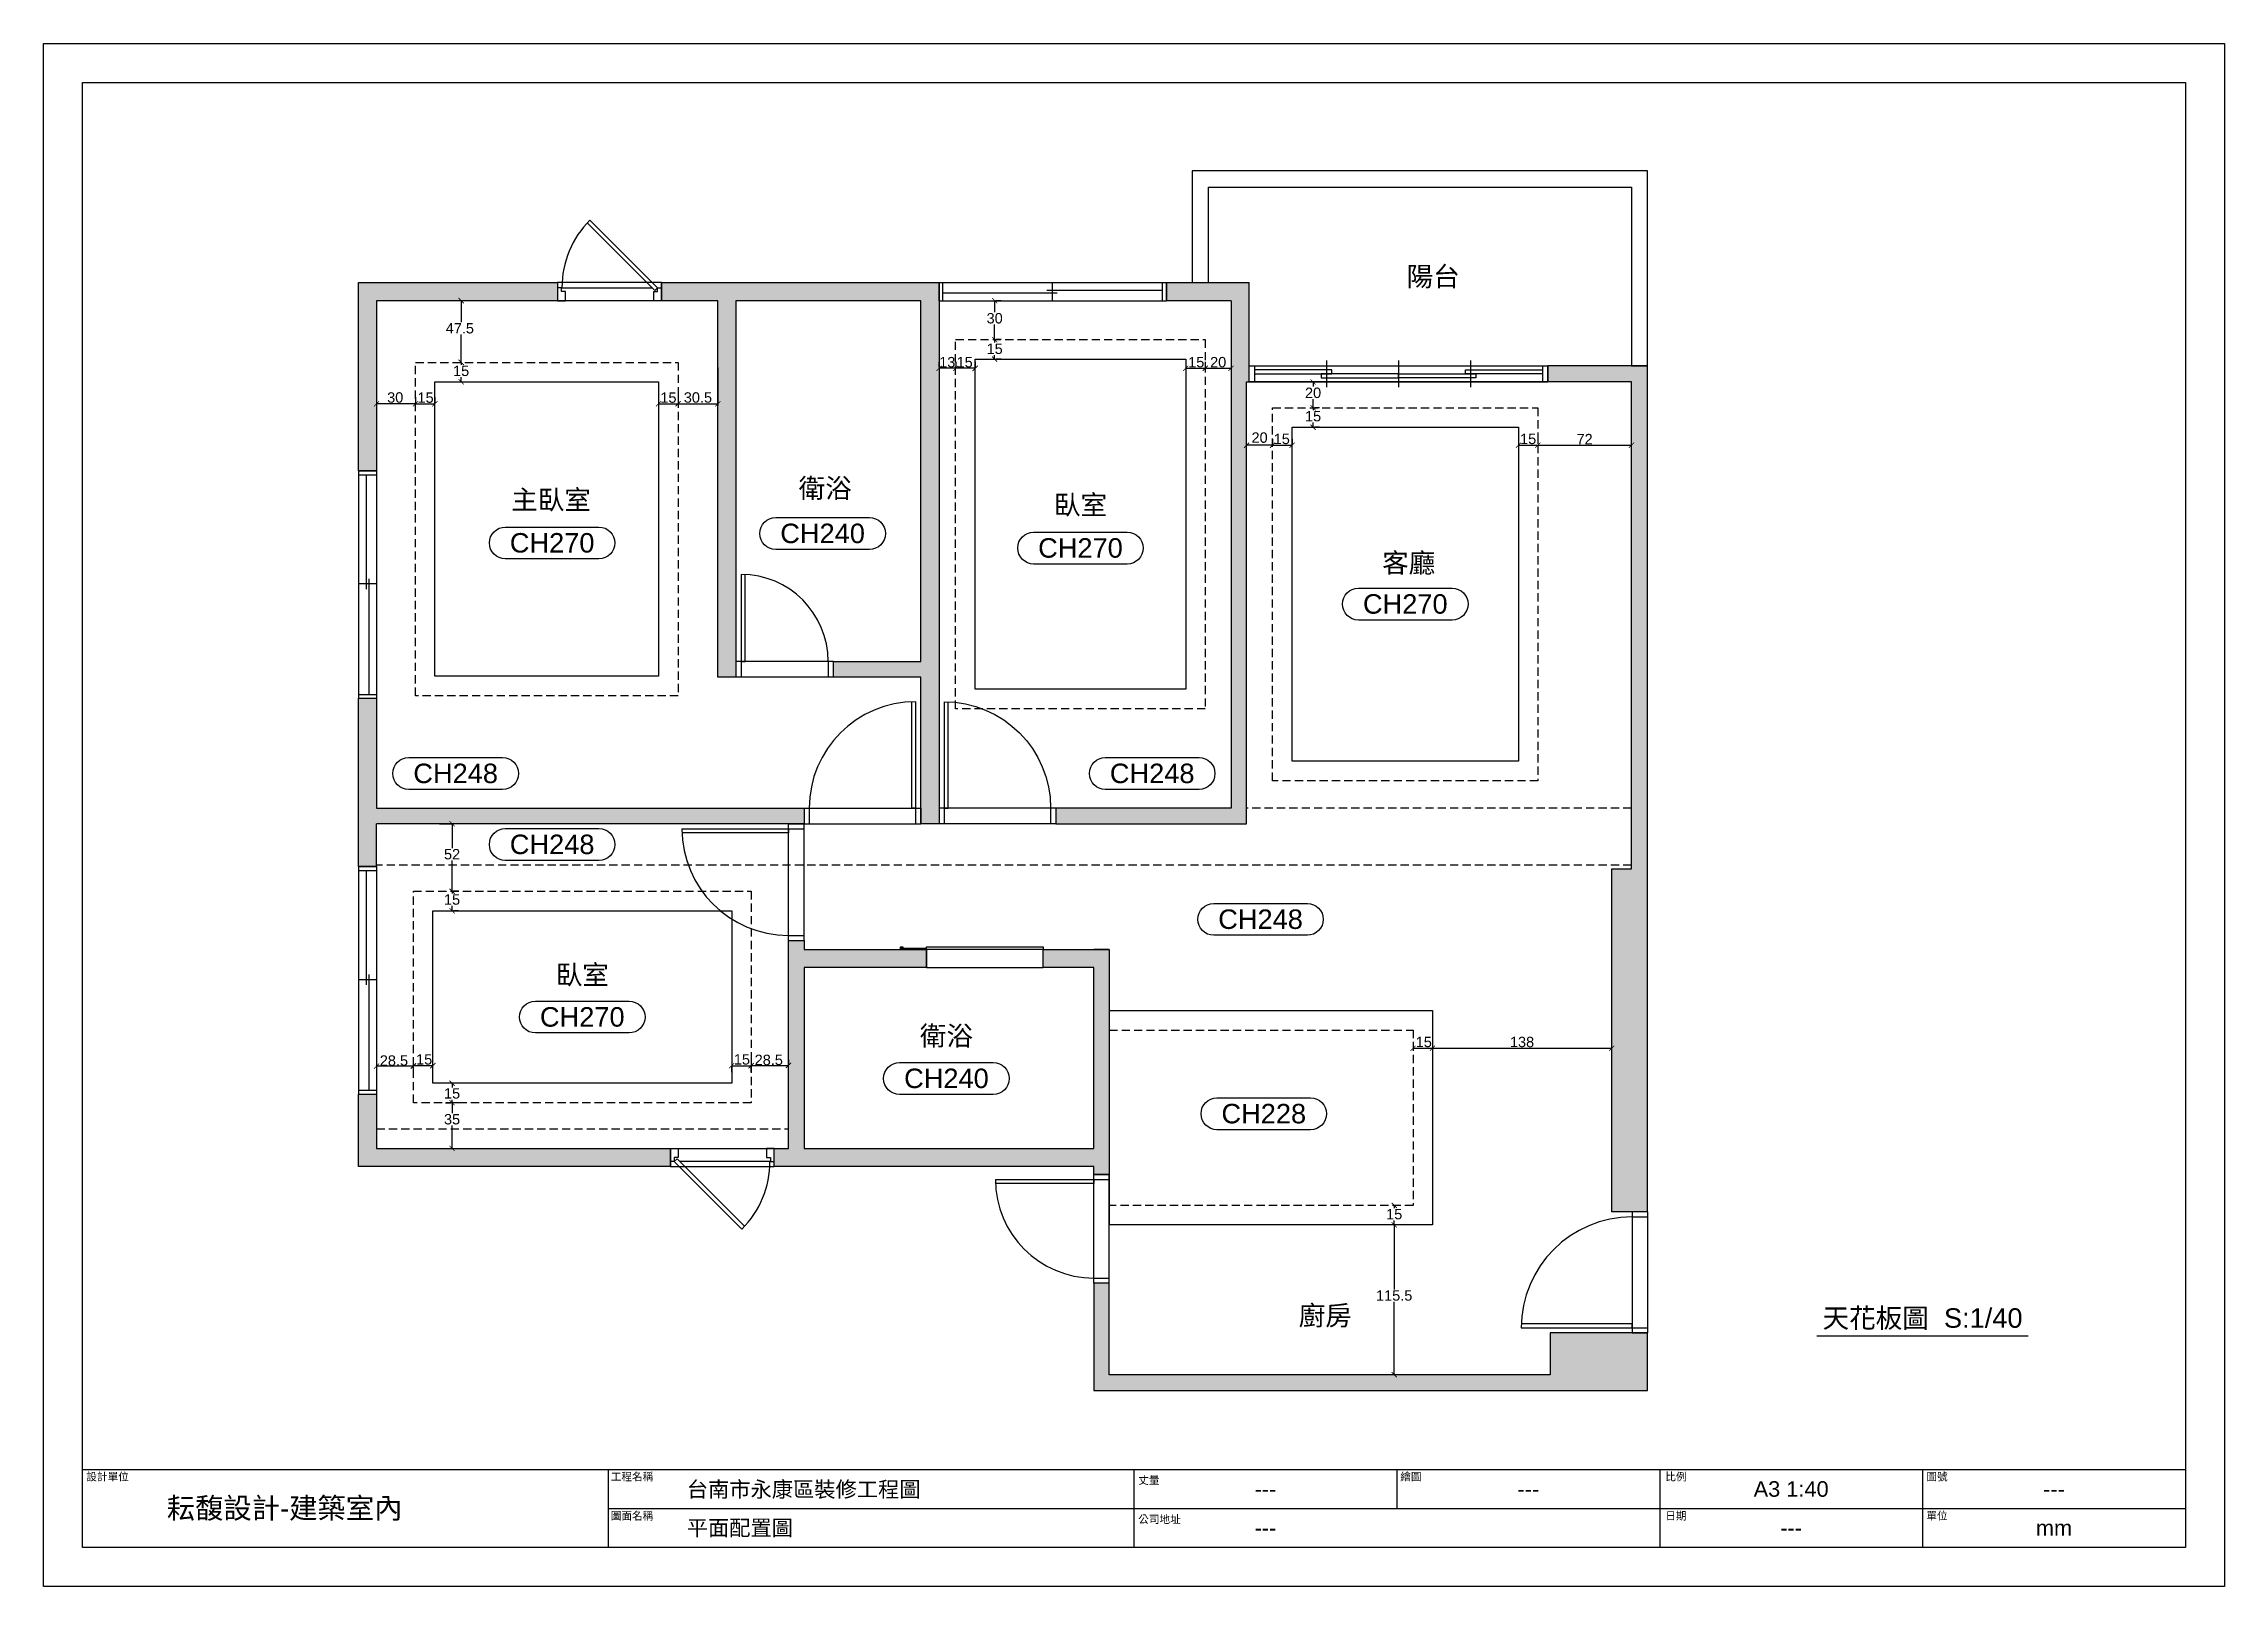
# Model space of a CAD drawing. Header units: millimetres. Extents: x -2628 to 3435, y -3699 to 2704.
# Drawn here: x 1698 to 3378, y -3699 to -2511 of the extents above; entities that cross this region are included whole.
import ezdxf
from ezdxf.enums import TextEntityAlignment as Align

# ---------------------------------------------------------------- set-up
doc = ezdxf.new("R2010")
doc.units = ezdxf.units.MM
doc.header["$PDMODE"] = 35
doc.linetypes.add('HIDDEN', pattern=[9.525, 6.35, -3.175])
for name, color, linetype in [('02-結構樑', 252, 'HIDDEN'), ('03-結構牆', 253, 'Continuous'), ('04-門線', 94, 'Continuous'), ('05-窗線', 150, 'Continuous'), ('08-文字', 7, 'Continuous'), ('10-標註', 140, 'Continuous'), ('11-填充', 8, 'Continuous'), ('12-天花板', 120, 'Continuous'), ('圖框', 255, 'Continuous')]:
    doc.layers.add(name, color=color, linetype=linetype)
doc.layers.add('不出圖', color=235, linetype='Continuous', plot=False)
doc.styles.get("Standard").update_dxf_attribs({"font": 'arial.ttf'})
doc.dimstyles.new('ISO-40', dxfattribs={"dimscale": 0, "dimtxt": 8, "dimasz": 4, "dimexe": 1, "dimexo": 5, "dimgap": 0.68, "dimtad": 1, "dimtih": 1, "dimtoh": 1, "dimdec": 1, "dimrnd": 0.5, "dimdsep": 46, "dimtxsty": 'Standard', "dimblk": 'ARCHTICK', "dimcen": 2.5, "dimadec": 0, "dimazin": 0, "dimtfac": 1, "dimtdec": 1, "dimtmove": 1, "dimatfit": 3, "dimldrblk": 'ARCHTICK', "dimfxl": 15, "dimarcsym": 0})

msp = doc.modelspace()

# ---------------------------------------------------------------- texts
at = {"layer": '08-文字'}
for s, p in [('陽台', (2748.09, -2697.71)), ('衛浴', (2279.72, -2860.83)), ('客廳', (2729.23, -2918.32)), ('廚房', (2664.95, -3497.88))]:
    msp.add_text(s, height=15, dxfattribs=at).set_placement(p)
for s, p in [('主臥室', (2088.95, -2861.84)), ('臥室', (2496.8, -2865.73)), ('臥室', (2113.01, -3227.58)), ('衛浴', (2393.55, -3274.72)), ('天花板圖  S:1/40', (3145.54, -3492.06))]:
    msp.add_text(s, height=15, dxfattribs=at).set_placement(p, align=Align.MIDDLE)
at = {"layer": '08-文字', "char_height": 15, "attachment_point": 5}
for s, insert in [('\\pxqc;CH270', (2089.8, -2895.48)), ('\\pxqc;CH240', (2298.16, -2888.2)), ('\\pxqc;CH270', (2496.8, -2899.42)), ('\\pxqc;CH270', (2747.03, -2942.55)), ('\\pxqc;CH248', (2015.46, -3073.02)), ('\\pxqc;CH248', (2552.05, -3073.02)), ('\\pxqc;CH248', (2089.8, -3127.68)), ('\\pxqc;CH248', (2635.53, -3185.31)), ('\\pxqc;CH270', (2113.01, -3260.55)), ('\\pxqc;CH240', (2393.55, -3307.87)), ('\\pxqc;CH228', (2638.03, -3335.03))]:
    msp.add_mtext_dynamic_manual_height_columns(s, width=23.7157, gutter_width=15, heights=[9.82], dxfattribs=dict(at, insert=insert))
at = {"layer": '圖框', "color": 7}
for s, p in [('設計單位', (1730.94, -3617.52)), ('工程名稱', (2134.98, -3617.52)), ('繪圖', (2743.16, -3617.52)), ('比例', (2947.35, -3617.52)), ('圖號', (3148.43, -3617.52)), ('丈量', (2541.32, -3620.21)), ('圖面名稱', (2134.98, -3647.65)), ('公司地址', (2541.32, -3650.34)), ('日期', (2947.35, -3647.65)), ('單位', (3148.43, -3647.65))]:
    msp.add_text(s, height=6, dxfattribs=at).set_placement(p)
for s, p in [('台南市永康區裝修工程圖', (2283.58, -3623.96)), ('---', (2639.29, -3623.96)), ('---', (2841.79, -3623.96)), ('A3 1:40', (3044.29, -3623.96)), ('---', (3246.79, -3623.96)), ('平面配置圖', (2234.4, -3653.96)), ('---', (2639.29, -3653.96)), ('---', (3044.29, -3653.96)), ('mm', (3246.79, -3653.96))]:
    msp.add_text(s, height=12, dxfattribs=at).set_placement(p, align=Align.MIDDLE)
at = {"layer": '圖框', "color": 7, "insert": (1883.7, -3639.63), "char_height": 16, "attachment_point": 5}
msp.add_mtext_dynamic_manual_height_columns('{\\fPMingLiU|b0|i0|c136|p18;耘馥設計-建築室內}', width=210.6993, gutter_width=18.5, heights=[0], dxfattribs=at)

# ---------------------------------------------------------------- blocks, each defined once
blk = doc.blocks.new('窗2片')
at = {"layer": '05-窗線'}
for p, q in [((0, 0), (0, -175.2)), ((0, 0), (14, 0)), ((14, 0), (14, -175.2)), ((0, -3), (14, -3)), ((6, -3), (6, -91.1)), ((8, -83.1), (8, -172.2)), ((14, -87.1), (0, -87.1)), ((0, -172.2), (14, -172.2)), ((0, -175.2), (14, -175.2))]:
    blk.add_line(p, q, dxfattribs=at)
blk = doc.blocks.new('窗_單開')
at = {"layer": '05-窗線'}
for p, q in [((74.9, -6.1), (22.8, 45.9)), ((24.9, 48.1), (77, -4)), ((80, 0), (0, 0)), ((0, 0), (0, -14)), ((80, 0), (80, -14)), ((80, -14), (1, -14)), ((3, -4), (72.8, -4)), ((77, -4), (74.9, -6.1))]:
    blk.add_line(p, q, dxfattribs=at)
for points in [[(0, -14), (6, -14), (6, -7), (3, -7), (3, -4), (0, -4), (0, -14)], [(80, -14), (74, -14), (74, -7), (77, -7), (77, -4), (80, -4), (80, -14)]]:
    blk.add_lwpolyline(points, dxfattribs=at)
blk.add_arc((77, -4), 73.7, 135, 180, dxfattribs=at)
blk = doc.blocks.new('門_左')
at = {"layer": '04-門線'}
for p, q in [((0, 12), (0, 0)), ((75, 12), (0, 12)), ((75, 0), (0, 0)), ((4, 12), (4, 0)), ((71, 12), (71, 0)), ((75, 0), (75, 12))]:
    blk.add_line(p, q, dxfattribs=at)
blk.add_lwpolyline([(4, 79), (4, 12), (7, 12), (7, 78.9)], dxfattribs=at)
blk.add_arc((4, 12), 67, 360, 90, dxfattribs=at)
blk = doc.blocks.new('門_右')
at = {"layer": '04-門線'}
for p, q in [((-90, 12), (0, 12)), ((-90, 12), (-90, 0)), ((-90, 0), (0, 0)), ((-86, 12), (-86, 0)), ((-4, 12), (-4, 0)), ((0, 12), (0, 0))]:
    blk.add_line(p, q, dxfattribs=at)
blk.add_lwpolyline([(-4, 94), (-4, 12), (-7, 12), (-7, 93.9)], dxfattribs=at)
blk.add_arc((-4, 12), 82, 90, 180, dxfattribs=at)
blk = doc.blocks.new('門83')
at = {"layer": '04-門線'}
for p, q in [((-12, 0), (0, 0)), ((-12, -83.8), (-12, 0)), ((-12, -4), (0, -4)), ((0, -83.8), (0, 0)), ((-12, -79.8), (0, -79.8)), ((0, -83.8), (-12, -83.8))]:
    blk.add_line(p, q, dxfattribs=at)
blk.add_lwpolyline([(-87.8, -4), (-12, -4), (-12, -7), (-87.7, -7)], dxfattribs=at)
blk.add_arc((-12, -4), 75.8, 180, 270, dxfattribs=at)
blk = doc.blocks.new('門93')
at = {"layer": '04-門線'}
for p, q in [((0, 0), (-12, 0)), ((-12, 0), (-12, -93.3)), ((0, 0), (0, -93.3)), ((-12, -4), (0, -4)), ((-12, -89.3), (0, -89.3)), ((-12, -93.3), (0, -93.3))]:
    blk.add_line(p, q, dxfattribs=at)
blk.add_lwpolyline([(-97.3, -89.3), (-12, -89.3), (-12, -86.3), (-97.2, -86.3)], dxfattribs=at)
blk.add_arc((-12, -89.3), 85.3, 90, 180, dxfattribs=at)
blk = doc.blocks.new('窗230')
at = {"layer": '05-窗線'}
for p, q in [((0, 0), (230, 0)), ((4, 12.5), (4, 0)), ((226, 12.5), (226, 0)), ((230, 12.5), (230, 0))]:
    blk.add_line(p, q, dxfattribs=at)
at = {"layer": '05-窗線', "color": 4}
for p, q in [((59.5, 16.5), (59.5, -4)), ((115, 16.5), (115, -4)), ((170.5, 16.5), (170.5, -4))]:
    blk.add_line(p, q, dxfattribs=at)
at = {"layer": '05-窗線'}
blk.add_lwpolyline([(0, 12.5), (230, 12.5), (230, 0), (0, 0)], close=True, dxfattribs=at)
at = {"layer": '05-窗線', "color": 4}
for points in [[(4, 6.25), (63.5, 6.25), (63.5, 9.25), (4, 9.25), (4, 6.25)], [(55.5, 3.25), (115, 3.25), (115, 6.25), (55.5, 6.25), (55.5, 3.25)], [(174.5, 3.25), (115, 3.25), (115, 6.25), (174.5, 6.25), (174.5, 3.25)], [(226, 6.25), (166.5, 6.25), (166.5, 9.25), (226, 9.25), (226, 6.25)]]:
    blk.add_lwpolyline(points, dxfattribs=at)
blk = doc.blocks.new('_ArchTick')
at = {"color": 0, "linetype": 'ByBlock', "const_width": 0.15}
blk.add_lwpolyline([(-0.5, -0.5), (0.5, 0.5)], dxfattribs=at)
blk = doc.blocks.new('*D366')
at = {"layer": '10-標註', "color": 0, "lineweight": -2, "transparency": 16777216}
for p, q in [((2171.8, -2776.4), (2171.8, -2789.3)), ((2171.8, -2788.3), (2186.8, -2788.3)), ((2186.8, -2776.4), (2186.8, -2789.3))]:
    blk.add_line(p, q, dxfattribs=at)
at = {"layer": 'Defpoints', "color": 0, "transparency": 16777216}
for p in [(2171.8, -2771.4), (2186.8, -2771.4), (2186.8, -2788.3)]:
    blk.add_point(p, dxfattribs=at)
at = {"layer": '10-標註', "color": 0, "lineweight": -2, "transparency": 16777216, "xscale": 4, "yscale": 4, "zscale": 4, "rotation": 180}
blk.add_blockref('_ArchTick', (2171.8, -2788.3), dxfattribs=at)
at = {"layer": '10-標註', "color": 0, "lineweight": -2, "transparency": 16777216, "xscale": 4, "yscale": 4, "zscale": 4}
blk.add_blockref('_ArchTick', (2186.8, -2788.3), dxfattribs=at)
at = {"layer": '10-標註', "color": 0, "transparency": 16777216, "insert": (2179.4, -2783.6), "char_height": 8, "attachment_point": 5}
blk.add_mtext('15', dxfattribs=at)
blk = doc.blocks.new('*D367')
at = {"layer": '10-標註', "color": 0, "lineweight": -2, "transparency": 16777216}
for p, q in [((2217.4, -2760.4), (2217.4, -2789.3)), ((2186.8, -2776.4), (2186.8, -2789.3)), ((2186.8, -2788.3), (2217.4, -2788.3))]:
    blk.add_line(p, q, dxfattribs=at)
at = {"layer": 'Defpoints', "color": 0, "transparency": 16777216}
for p in [(2186.8, -2771.4), (2217.4, -2755.4), (2217.4, -2788.3)]:
    blk.add_point(p, dxfattribs=at)
at = {"layer": '10-標註', "color": 0, "lineweight": -2, "transparency": 16777216, "xscale": 4, "yscale": 4, "zscale": 4, "rotation": 180}
blk.add_blockref('_ArchTick', (2186.8, -2788.3), dxfattribs=at)
at = {"layer": '10-標註', "color": 0, "lineweight": -2, "transparency": 16777216, "xscale": 4, "yscale": 4, "zscale": 4}
blk.add_blockref('_ArchTick', (2217.4, -2788.3), dxfattribs=at)
at = {"layer": '10-標註', "color": 0, "transparency": 16777216, "insert": (2202.1, -2783.5), "char_height": 8, "attachment_point": 5}
blk.add_mtext('30.5', dxfattribs=at)
blk = doc.blocks.new('*D368')
at = {"layer": '10-標註', "color": 0, "lineweight": -2, "transparency": 16777216}
for p, q in [((1954.5, -2786.1), (1954.5, -2789.3)), ((1984.5, -2788.3), (1954.5, -2788.3)), ((1984.5, -2791.3), (1984.5, -2789.3))]:
    blk.add_line(p, q, dxfattribs=at)
at = {"layer": 'Defpoints', "color": 0, "transparency": 16777216}
for p in [(1954.5, -2781.1), (1954.5, -2788.3), (1984.5, -2786.3)]:
    blk.add_point(p, dxfattribs=at)
at = {"layer": '10-標註', "color": 0, "lineweight": -2, "transparency": 16777216, "xscale": 4, "yscale": 4, "zscale": 4, "rotation": 180}
blk.add_blockref('_ArchTick', (1954.5, -2788.3), dxfattribs=at)
at = {"layer": '10-標註', "color": 0, "lineweight": -2, "transparency": 16777216, "xscale": 4, "yscale": 4, "zscale": 4}
blk.add_blockref('_ArchTick', (1984.5, -2788.3), dxfattribs=at)
at = {"layer": '10-標註', "color": 0, "transparency": 16777216, "insert": (1968.9, -2783.5), "char_height": 8, "attachment_point": 5}
blk.add_mtext('30', dxfattribs=at)
blk = doc.blocks.new('*D369')
at = {"layer": '10-標註', "color": 0, "lineweight": -2, "transparency": 16777216}
for p, q in [((2019.7, -2708.9), (2019.7, -2725.4)), ((2023.7, -2708.9), (2020.7, -2708.9)), ((2019.7, -2756.4), (2019.7, -2734.9)), ((2014.7, -2756.4), (2018.7, -2756.4))]:
    blk.add_line(p, q, dxfattribs=at)
at = {"layer": 'Defpoints', "color": 0, "transparency": 16777216}
for p in [(2018.7, -2708.9), (2019.7, -2708.9), (2019.7, -2756.4)]:
    blk.add_point(p, dxfattribs=at)
at = {"layer": '10-標註', "color": 0, "lineweight": -2, "transparency": 16777216, "xscale": 4, "yscale": 4, "zscale": 4}
for p, rotation in [((2019.7, -2708.9), 90), ((2019.7, -2756.4), 270)]:
    blk.add_blockref('_ArchTick', p, dxfattribs=dict(at, rotation=rotation))
at = {"layer": '10-標註', "color": 0, "transparency": 16777216, "insert": (2018.7, -2730.2), "char_height": 8, "attachment_point": 5}
blk.add_mtext('47.5', dxfattribs=at)
blk = doc.blocks.new('*D370')
at = {"layer": '10-標註', "color": 0, "lineweight": -2, "transparency": 16777216}
for p, q in [((2676, -2771.5), (2676, -2775.1)), ((2681, -2771.5), (2677, -2771.5)), ((2676, -2791.4), (2676, -2784.7)), ((2681, -2791.4), (2677, -2791.4))]:
    blk.add_line(p, q, dxfattribs=at)
at = {"layer": 'Defpoints', "color": 0, "transparency": 16777216}
for p in [(2676, -2771.5), (2676, -2771.5), (2676, -2791.4)]:
    blk.add_point(p, dxfattribs=at)
at = {"layer": '10-標註', "color": 0, "lineweight": -2, "transparency": 16777216, "xscale": 4, "yscale": 4, "zscale": 4}
for p, rotation in [((2676, -2771.5), 90), ((2676, -2791.4), 270)]:
    blk.add_blockref('_ArchTick', p, dxfattribs=dict(at, rotation=rotation))
at = {"layer": '10-標註', "color": 0, "transparency": 16777216, "insert": (2676, -2779.9), "char_height": 8, "attachment_point": 5}
blk.add_mtext('20', dxfattribs=at)
blk = doc.blocks.new('*D371')
at = {"layer": '10-標註', "color": 0, "lineweight": -2, "transparency": 16777216}
for p, q in [((2644.8, -2820.2), (2624.8, -2820.2)), ((2624.8, -2824.2), (2624.8, -2821.2)), ((2644.8, -2815.2), (2644.8, -2819.2))]:
    blk.add_line(p, q, dxfattribs=at)
at = {"layer": 'Defpoints', "color": 0, "transparency": 16777216}
for p in [(2624.8, -2819.2), (2624.8, -2820.2), (2644.8, -2820.2)]:
    blk.add_point(p, dxfattribs=at)
at = {"layer": '10-標註', "color": 0, "lineweight": -2, "transparency": 16777216, "xscale": 4, "yscale": 4, "zscale": 4, "rotation": 180}
blk.add_blockref('_ArchTick', (2624.8, -2820.2), dxfattribs=at)
at = {"layer": '10-標註', "color": 0, "lineweight": -2, "transparency": 16777216, "xscale": 4, "yscale": 4, "zscale": 4}
blk.add_blockref('_ArchTick', (2644.8, -2820.2), dxfattribs=at)
at = {"layer": '10-標註', "color": 0, "transparency": 16777216, "insert": (2634.8, -2814.4), "char_height": 8, "attachment_point": 5}
blk.add_mtext('20', dxfattribs=at)
blk = doc.blocks.new('*D372')
at = {"layer": '10-標註', "color": 0, "lineweight": -2, "transparency": 16777216}
for p, q in [((2644.8, -2815.2), (2644.8, -2819.2)), ((2644.8, -2820.2), (2659.8, -2820.2)), ((2659.8, -2815.2), (2659.8, -2819.2))]:
    blk.add_line(p, q, dxfattribs=at)
at = {"layer": 'Defpoints', "color": 0, "transparency": 16777216}
for p in [(2644.8, -2820.2), (2659.8, -2820.2), (2659.8, -2820.2)]:
    blk.add_point(p, dxfattribs=at)
at = {"layer": '10-標註', "color": 0, "lineweight": -2, "transparency": 16777216, "xscale": 4, "yscale": 4, "zscale": 4, "rotation": 180}
blk.add_blockref('_ArchTick', (2644.8, -2820.2), dxfattribs=at)
at = {"layer": '10-標註', "color": 0, "lineweight": -2, "transparency": 16777216, "xscale": 4, "yscale": 4, "zscale": 4}
blk.add_blockref('_ArchTick', (2659.8, -2820.2), dxfattribs=at)
at = {"layer": '10-標註', "color": 0, "transparency": 16777216, "insert": (2651.9, -2815.4), "char_height": 8, "attachment_point": 5}
blk.add_mtext('15', dxfattribs=at)
blk = doc.blocks.new('*D373')
at = {"layer": '10-標註', "color": 0, "lineweight": -2, "transparency": 16777216}
for p, q in [((1984.5, -2783.3), (1984.5, -2787.3)), ((1984.5, -2788.3), (1999.5, -2788.3)), ((1999.5, -2783.3), (1999.5, -2787.3))]:
    blk.add_line(p, q, dxfattribs=at)
at = {"layer": 'Defpoints', "color": 0, "transparency": 16777216}
for p in [(1984.5, -2788.3), (1999.5, -2788.3), (1999.5, -2788.3)]:
    blk.add_point(p, dxfattribs=at)
at = {"layer": '10-標註', "color": 0, "lineweight": -2, "transparency": 16777216, "xscale": 4, "yscale": 4, "zscale": 4, "rotation": 180}
blk.add_blockref('_ArchTick', (1984.5, -2788.3), dxfattribs=at)
at = {"layer": '10-標註', "color": 0, "lineweight": -2, "transparency": 16777216, "xscale": 4, "yscale": 4, "zscale": 4}
blk.add_blockref('_ArchTick', (1999.5, -2788.3), dxfattribs=at)
at = {"layer": '10-標註', "color": 0, "transparency": 16777216, "insert": (1992.3, -2783.6), "char_height": 8, "attachment_point": 5}
blk.add_mtext('15', dxfattribs=at)
blk = doc.blocks.new('*D374')
at = {"layer": '10-標註', "color": 0, "lineweight": -2, "transparency": 16777216}
for p, q in [((2400.7, -2756), (2400.7, -2760)), ((2415.7, -2761), (2400.7, -2761)), ((2415.7, -2756), (2415.7, -2760))]:
    blk.add_line(p, q, dxfattribs=at)
at = {"layer": 'Defpoints', "color": 0, "transparency": 16777216}
for p in [(2400.7, -2761), (2400.7, -2761), (2415.7, -2761)]:
    blk.add_point(p, dxfattribs=at)
at = {"layer": '10-標註', "color": 0, "lineweight": -2, "transparency": 16777216, "xscale": 4, "yscale": 4, "zscale": 4, "rotation": 180}
blk.add_blockref('_ArchTick', (2400.7, -2761), dxfattribs=at)
at = {"layer": '10-標註', "color": 0, "lineweight": -2, "transparency": 16777216, "xscale": 4, "yscale": 4, "zscale": 4}
blk.add_blockref('_ArchTick', (2415.7, -2761), dxfattribs=at)
at = {"layer": '10-標註', "color": 0, "transparency": 16777216, "insert": (2407.6, -2756.3), "char_height": 8, "attachment_point": 5}
blk.add_mtext('15', dxfattribs=at)
blk = doc.blocks.new('*D375')
at = {"layer": '10-標註', "color": 0, "lineweight": -2, "transparency": 16777216}
for p, q in [((2387.8, -2756), (2387.8, -2760)), ((2400.7, -2761), (2387.8, -2761)), ((2400.7, -2756), (2400.7, -2760))]:
    blk.add_line(p, q, dxfattribs=at)
at = {"layer": 'Defpoints', "color": 0, "transparency": 16777216}
for p in [(2387.8, -2761), (2387.8, -2761), (2400.7, -2761)]:
    blk.add_point(p, dxfattribs=at)
at = {"layer": '10-標註', "color": 0, "lineweight": -2, "transparency": 16777216, "xscale": 4, "yscale": 4, "zscale": 4, "rotation": 180}
blk.add_blockref('_ArchTick', (2387.8, -2761), dxfattribs=at)
at = {"layer": '10-標註', "color": 0, "lineweight": -2, "transparency": 16777216, "xscale": 4, "yscale": 4, "zscale": 4}
blk.add_blockref('_ArchTick', (2400.7, -2761), dxfattribs=at)
at = {"layer": '10-標註', "color": 0, "transparency": 16777216, "insert": (2394.2, -2756.3), "char_height": 8, "attachment_point": 5}
blk.add_mtext('13', dxfattribs=at)
blk = doc.blocks.new('*D376')
at = {"layer": '10-標註', "color": 0, "lineweight": -2, "transparency": 16777216}
for p, q in [((2577.9, -2756), (2577.9, -2760)), ((2577.9, -2761), (2592.9, -2761)), ((2592.9, -2756), (2592.9, -2760))]:
    blk.add_line(p, q, dxfattribs=at)
at = {"layer": 'Defpoints', "color": 0, "transparency": 16777216}
for p in [(2577.9, -2761), (2592.9, -2761), (2592.9, -2761)]:
    blk.add_point(p, dxfattribs=at)
at = {"layer": '10-標註', "color": 0, "lineweight": -2, "transparency": 16777216, "xscale": 4, "yscale": 4, "zscale": 4, "rotation": 180}
blk.add_blockref('_ArchTick', (2577.9, -2761), dxfattribs=at)
at = {"layer": '10-標註', "color": 0, "lineweight": -2, "transparency": 16777216, "xscale": 4, "yscale": 4, "zscale": 4}
blk.add_blockref('_ArchTick', (2592.9, -2761), dxfattribs=at)
at = {"layer": '10-標註', "color": 0, "transparency": 16777216, "insert": (2586, -2756.3), "char_height": 8, "attachment_point": 5}
blk.add_mtext('15', dxfattribs=at)
blk = doc.blocks.new('*D377')
at = {"layer": '10-標註', "color": 0, "lineweight": -2, "transparency": 16777216}
for p, q in [((2592.9, -2756), (2592.9, -2760)), ((2592.9, -2761), (2612.8, -2761)), ((2612.8, -2759.9), (2612.8, -2762))]:
    blk.add_line(p, q, dxfattribs=at)
at = {"layer": 'Defpoints', "color": 0, "transparency": 16777216}
for p in [(2612.8, -2754.9), (2592.9, -2761), (2612.8, -2761)]:
    blk.add_point(p, dxfattribs=at)
at = {"layer": '10-標註', "color": 0, "lineweight": -2, "transparency": 16777216, "xscale": 4, "yscale": 4, "zscale": 4, "rotation": 180}
blk.add_blockref('_ArchTick', (2592.9, -2761), dxfattribs=at)
at = {"layer": '10-標註', "color": 0, "lineweight": -2, "transparency": 16777216, "xscale": 4, "yscale": 4, "zscale": 4}
blk.add_blockref('_ArchTick', (2612.8, -2761), dxfattribs=at)
at = {"layer": '10-標註', "color": 0, "transparency": 16777216, "insert": (2602.9, -2756.3), "char_height": 8, "attachment_point": 5}
blk.add_mtext('20', dxfattribs=at)
blk = doc.blocks.new('*D378')
at = {"layer": '10-標註', "color": 0, "lineweight": -2, "transparency": 16777216}
for p, q in [((2430.7, -2708.9), (2430.7, -2717.7)), ((2435.7, -2708.9), (2431.7, -2708.9)), ((2430.7, -2738.9), (2430.7, -2727.2)), ((2435.7, -2738.9), (2431.7, -2738.9))]:
    blk.add_line(p, q, dxfattribs=at)
at = {"layer": 'Defpoints', "color": 0, "transparency": 16777216}
for p in [(2430.7, -2708.9), (2430.7, -2708.9), (2430.7, -2738.9)]:
    blk.add_point(p, dxfattribs=at)
at = {"layer": '10-標註', "color": 0, "lineweight": -2, "transparency": 16777216, "xscale": 4, "yscale": 4, "zscale": 4}
for p, rotation in [((2430.7, -2708.9), 90), ((2430.7, -2738.9), 270)]:
    blk.add_blockref('_ArchTick', p, dxfattribs=dict(at, rotation=rotation))
at = {"layer": '10-標註', "color": 0, "transparency": 16777216, "insert": (2430.7, -2722.5), "char_height": 8, "attachment_point": 5}
blk.add_mtext('30', dxfattribs=at)
blk = doc.blocks.new('*D379')
at = {"layer": '10-標註', "color": 0, "lineweight": -2, "transparency": 16777216}
for p, q in [((2012.7, -3163.7), (2012.7, -3165.3)), ((2012.7, -3178.7), (2012.7, -3174.8)), ((2017.7, -3163.7), (2013.7, -3163.7)), ((2017.7, -3178.7), (2013.7, -3178.7))]:
    blk.add_line(p, q, dxfattribs=at)
at = {"layer": 'Defpoints', "color": 0, "transparency": 16777216}
for p in [(2012.7, -3163.7), (2012.7, -3163.7), (2012.7, -3178.7)]:
    blk.add_point(p, dxfattribs=at)
at = {"layer": '10-標註', "color": 0, "lineweight": -2, "transparency": 16777216, "xscale": 4, "yscale": 4, "zscale": 4}
for p, rotation in [((2012.7, -3163.7), 90), ((2012.7, -3178.7), 270)]:
    blk.add_blockref('_ArchTick', p, dxfattribs=dict(at, rotation=rotation))
at = {"layer": '10-標註', "color": 0, "transparency": 16777216, "insert": (2012.7, -3170.1), "char_height": 8, "attachment_point": 5}
blk.add_mtext('15', dxfattribs=at)
blk = doc.blocks.new('*D380')
at = {"layer": '10-標註', "color": 0, "lineweight": -2, "transparency": 16777216}
for p, q in [((2003.1, -3111.7), (2013.7, -3111.7)), ((2012.7, -3111.7), (2012.7, -3130.4)), ((2012.7, -3163.7), (2012.7, -3139.9)), ((2017.7, -3163.7), (2013.7, -3163.7))]:
    blk.add_line(p, q, dxfattribs=at)
at = {"layer": 'Defpoints', "color": 0, "transparency": 16777216}
for p in [(1998.1, -3111.7), (2012.7, -3111.7), (2012.7, -3163.7)]:
    blk.add_point(p, dxfattribs=at)
at = {"layer": '10-標註', "color": 0, "lineweight": -2, "transparency": 16777216, "xscale": 4, "yscale": 4, "zscale": 4}
for p, rotation in [((2012.7, -3111.7), 90), ((2012.7, -3163.7), 270)]:
    blk.add_blockref('_ArchTick', p, dxfattribs=dict(at, rotation=rotation))
at = {"layer": '10-標註', "color": 0, "transparency": 16777216, "insert": (2012.7, -3135.2), "char_height": 8, "attachment_point": 5}
blk.add_mtext('52', dxfattribs=at)
blk = doc.blocks.new('*D381')
at = {"layer": '10-標註', "color": 0, "lineweight": -2, "transparency": 16777216}
for p, q in [((2012.7, -3311.5), (2012.7, -3314.7)), ((2012.7, -3326.5), (2012.7, -3324.2)), ((2017.7, -3311.5), (2013.7, -3311.5)), ((2017.7, -3326.5), (2013.7, -3326.5))]:
    blk.add_line(p, q, dxfattribs=at)
at = {"layer": 'Defpoints', "color": 0, "transparency": 16777216}
for p in [(2012.7, -3311.5), (2012.7, -3326.5), (2012.7, -3326.5)]:
    blk.add_point(p, dxfattribs=at)
at = {"layer": '10-標註', "color": 0, "lineweight": -2, "transparency": 16777216, "xscale": 4, "yscale": 4, "zscale": 4}
for p, rotation in [((2012.7, -3311.5), 90), ((2012.7, -3326.5), 270)]:
    blk.add_blockref('_ArchTick', p, dxfattribs=dict(at, rotation=rotation))
at = {"layer": '10-標註', "color": 0, "transparency": 16777216, "insert": (2012.7, -3319.4), "char_height": 8, "attachment_point": 5}
blk.add_mtext('15', dxfattribs=at)
blk = doc.blocks.new('*D382')
at = {"layer": '10-標註', "color": 0, "lineweight": -2, "transparency": 16777216}
for p, q in [((2007.7, -3326.5), (2011.7, -3326.5)), ((2012.7, -3326.5), (2012.7, -3334.6)), ((2012.7, -3361.7), (2012.7, -3344.1)), ((2007.7, -3361.7), (2011.7, -3361.7))]:
    blk.add_line(p, q, dxfattribs=at)
at = {"layer": 'Defpoints', "color": 0, "transparency": 16777216}
for p in [(2012.7, -3326.5), (2012.7, -3361.7), (2012.7, -3361.7)]:
    blk.add_point(p, dxfattribs=at)
at = {"layer": '10-標註', "color": 0, "lineweight": -2, "transparency": 16777216, "xscale": 4, "yscale": 4, "zscale": 4}
for p, rotation in [((2012.7, -3326.5), 90), ((2012.7, -3361.7), 270)]:
    blk.add_blockref('_ArchTick', p, dxfattribs=dict(at, rotation=rotation))
at = {"layer": '10-標註', "color": 0, "transparency": 16777216, "insert": (2012.7, -3339.3), "char_height": 8, "attachment_point": 5}
blk.add_mtext('35', dxfattribs=at)
blk = doc.blocks.new('*D383')
at = {"layer": '10-標註', "color": 0, "lineweight": -2, "transparency": 16777216}
for p, q in [((1997.9, -3298), (1982.9, -3298)), ((1982.9, -3302.9), (1982.9, -3299)), ((1997.9, -3302.9), (1997.9, -3299))]:
    blk.add_line(p, q, dxfattribs=at)
at = {"layer": 'Defpoints', "color": 0, "transparency": 16777216}
for p in [(1982.9, -3297.9), (1982.9, -3298), (1997.9, -3297.9)]:
    blk.add_point(p, dxfattribs=at)
at = {"layer": '10-標註', "color": 0, "lineweight": -2, "transparency": 16777216, "xscale": 4, "yscale": 4, "zscale": 4, "rotation": 180}
blk.add_blockref('_ArchTick', (1982.9, -3298), dxfattribs=at)
at = {"layer": '10-標註', "color": 0, "lineweight": -2, "transparency": 16777216, "xscale": 4, "yscale": 4, "zscale": 4}
blk.add_blockref('_ArchTick', (1997.9, -3298), dxfattribs=at)
at = {"layer": '10-標註', "color": 0, "transparency": 16777216, "insert": (1991.2, -3293.2), "char_height": 8, "attachment_point": 5}
blk.add_mtext('15', dxfattribs=at)
blk = doc.blocks.new('*D384')
at = {"layer": '10-標註', "color": 0, "lineweight": -2, "transparency": 16777216}
for p, q in [((1954.5, -3293.5), (1954.5, -3297.4)), ((1982.9, -3298.4), (1954.5, -3298.4)), ((1982.9, -3303), (1982.9, -3299.4))]:
    blk.add_line(p, q, dxfattribs=at)
at = {"layer": 'Defpoints', "color": 0, "transparency": 16777216}
for p in [(1954.5, -3298.4), (1954.5, -3298.5), (1982.9, -3298)]:
    blk.add_point(p, dxfattribs=at)
at = {"layer": '10-標註', "color": 0, "lineweight": -2, "transparency": 16777216, "xscale": 4, "yscale": 4, "zscale": 4, "rotation": 180}
blk.add_blockref('_ArchTick', (1954.5, -3298.4), dxfattribs=at)
at = {"layer": '10-標註', "color": 0, "lineweight": -2, "transparency": 16777216, "xscale": 4, "yscale": 4, "zscale": 4}
blk.add_blockref('_ArchTick', (1982.9, -3298.4), dxfattribs=at)
at = {"layer": '10-標註', "color": 0, "transparency": 16777216, "insert": (1967.9, -3294.1), "char_height": 8, "attachment_point": 5}
blk.add_mtext('28.5', dxfattribs=at)
blk = doc.blocks.new('*D385')
at = {"layer": '10-標註', "color": 0, "lineweight": -2, "transparency": 16777216}
for p, q in [((2014.7, -2756.4), (2018.7, -2756.4)), ((2014.7, -2771.4), (2018.7, -2771.4)), ((2019.7, -2756.4), (2019.7, -2758.3)), ((2019.7, -2771.4), (2019.7, -2767.8))]:
    blk.add_line(p, q, dxfattribs=at)
at = {"layer": 'Defpoints', "color": 0, "transparency": 16777216}
for p in [(2019.7, -2756.4), (2019.7, -2771.4), (2019.7, -2771.4)]:
    blk.add_point(p, dxfattribs=at)
at = {"layer": '10-標註', "color": 0, "lineweight": -2, "transparency": 16777216, "xscale": 4, "yscale": 4, "zscale": 4}
for p, rotation in [((2019.7, -2756.4), 90), ((2019.7, -2771.4), 270)]:
    blk.add_blockref('_ArchTick', p, dxfattribs=dict(at, rotation=rotation))
at = {"layer": '10-標註', "color": 0, "transparency": 16777216, "insert": (2019.7, -2763), "char_height": 8, "attachment_point": 5}
blk.add_mtext('15', dxfattribs=at)
blk = doc.blocks.new('*D386')
at = {"layer": '10-標註', "color": 0, "lineweight": -2, "transparency": 16777216}
for p, q in [((2228.1, -3298), (2243.1, -3298)), ((2228.1, -3302.9), (2228.1, -3299)), ((2243.1, -3302.9), (2243.1, -3299))]:
    blk.add_line(p, q, dxfattribs=at)
at = {"layer": 'Defpoints', "color": 0, "transparency": 16777216}
for p in [(2228.1, -3297.9), (2243.1, -3297.9), (2243.1, -3298)]:
    blk.add_point(p, dxfattribs=at)
at = {"layer": '10-標註', "color": 0, "lineweight": -2, "transparency": 16777216, "xscale": 4, "yscale": 4, "zscale": 4, "rotation": 180}
blk.add_blockref('_ArchTick', (2228.1, -3298), dxfattribs=at)
at = {"layer": '10-標註', "color": 0, "lineweight": -2, "transparency": 16777216, "xscale": 4, "yscale": 4, "zscale": 4}
blk.add_blockref('_ArchTick', (2243.1, -3298), dxfattribs=at)
at = {"layer": '10-標註', "color": 0, "transparency": 16777216, "insert": (2236, -3293.2), "char_height": 8, "attachment_point": 5}
blk.add_mtext('15', dxfattribs=at)
blk = doc.blocks.new('*D387')
at = {"layer": '10-標註', "color": 0, "lineweight": -2, "transparency": 16777216}
for p, q in [((2243.1, -3293), (2243.1, -3296.8)), ((2243.1, -3297.8), (2271.8, -3297.8)), ((2271.8, -3293.5), (2271.8, -3296.8))]:
    blk.add_line(p, q, dxfattribs=at)
at = {"layer": 'Defpoints', "color": 0, "transparency": 16777216}
for p in [(2243.1, -3298), (2271.8, -3297.8), (2271.8, -3298.5)]:
    blk.add_point(p, dxfattribs=at)
at = {"layer": '10-標註', "color": 0, "lineweight": -2, "transparency": 16777216, "xscale": 4, "yscale": 4, "zscale": 4, "rotation": 180}
blk.add_blockref('_ArchTick', (2243.1, -3297.8), dxfattribs=at)
at = {"layer": '10-標註', "color": 0, "lineweight": -2, "transparency": 16777216, "xscale": 4, "yscale": 4, "zscale": 4}
blk.add_blockref('_ArchTick', (2271.8, -3297.8), dxfattribs=at)
at = {"layer": '10-標註', "color": 0, "transparency": 16777216, "insert": (2256.7, -3293.6), "char_height": 8, "attachment_point": 5}
blk.add_mtext('28.5', dxfattribs=at)
blk = doc.blocks.new('*D388')
at = {"layer": '10-標註', "color": 0, "lineweight": -2, "transparency": 16777216}
for p, q in [((2430.7, -2738.9), (2430.7, -2741.2)), ((2430.7, -2753.9), (2430.7, -2750.8)), ((2435.7, -2738.9), (2431.7, -2738.9)), ((2435.7, -2753.9), (2431.7, -2753.9))]:
    blk.add_line(p, q, dxfattribs=at)
at = {"layer": 'Defpoints', "color": 0, "transparency": 16777216}
for p in [(2430.7, -2738.9), (2430.7, -2753.9), (2430.7, -2753.9)]:
    blk.add_point(p, dxfattribs=at)
at = {"layer": '10-標註', "color": 0, "lineweight": -2, "transparency": 16777216, "xscale": 4, "yscale": 4, "zscale": 4}
for p, rotation in [((2430.7, -2738.9), 90), ((2430.7, -2753.9), 270)]:
    blk.add_blockref('_ArchTick', p, dxfattribs=dict(at, rotation=rotation))
at = {"layer": '10-標註', "color": 0, "transparency": 16777216, "insert": (2430.7, -2746), "char_height": 8, "attachment_point": 5}
blk.add_mtext('15', dxfattribs=at)
blk = doc.blocks.new('*D389')
at = {"layer": '10-標註', "color": 0, "lineweight": -2, "transparency": 16777216}
for p, q in [((2676, -2791.4), (2676, -2793.1)), ((2676, -2806.4), (2676, -2802.7)), ((2681, -2791.4), (2677, -2791.4)), ((2681, -2806.4), (2677, -2806.4))]:
    blk.add_line(p, q, dxfattribs=at)
at = {"layer": 'Defpoints', "color": 0, "transparency": 16777216}
for p in [(2676, -2791.4), (2676, -2806.4), (2676, -2806.4)]:
    blk.add_point(p, dxfattribs=at)
at = {"layer": '10-標註', "color": 0, "lineweight": -2, "transparency": 16777216, "xscale": 4, "yscale": 4, "zscale": 4}
for p, rotation in [((2676, -2791.4), 90), ((2676, -2806.4), 270)]:
    blk.add_blockref('_ArchTick', p, dxfattribs=dict(at, rotation=rotation))
at = {"layer": '10-標註', "color": 0, "transparency": 16777216, "insert": (2676, -2797.9), "char_height": 8, "attachment_point": 5}
blk.add_mtext('15', dxfattribs=at)
blk = doc.blocks.new('*D390')
at = {"layer": '10-標註', "color": 0, "lineweight": -2, "transparency": 16777216}
for p, q in [((2834.2, -2815.2), (2834.2, -2819.2)), ((2834.2, -2820.2), (2849.2, -2820.2)), ((2849.2, -2815.2), (2849.2, -2819.2))]:
    blk.add_line(p, q, dxfattribs=at)
at = {"layer": 'Defpoints', "color": 0, "transparency": 16777216}
for p in [(2834.2, -2820.2), (2849.2, -2820.2), (2849.2, -2820.2)]:
    blk.add_point(p, dxfattribs=at)
at = {"layer": '10-標註', "color": 0, "lineweight": -2, "transparency": 16777216, "xscale": 4, "yscale": 4, "zscale": 4, "rotation": 180}
blk.add_blockref('_ArchTick', (2834.2, -2820.2), dxfattribs=at)
at = {"layer": '10-標註', "color": 0, "lineweight": -2, "transparency": 16777216, "xscale": 4, "yscale": 4, "zscale": 4}
blk.add_blockref('_ArchTick', (2849.2, -2820.2), dxfattribs=at)
at = {"layer": '10-標註', "color": 0, "transparency": 16777216, "insert": (2841.7, -2815.4), "char_height": 8, "attachment_point": 5}
blk.add_mtext('15', dxfattribs=at)
blk = doc.blocks.new('*D391')
at = {"layer": '10-標註', "color": 0, "lineweight": -2, "transparency": 16777216}
for p, q in [((2849.2, -2815.2), (2849.2, -2819.2)), ((2849.2, -2820.2), (2921.2, -2820.2)), ((2921.2, -2824.2), (2921.2, -2821.2))]:
    blk.add_line(p, q, dxfattribs=at)
at = {"layer": 'Defpoints', "color": 0, "transparency": 16777216}
for p in [(2849.2, -2820.2), (2921.2, -2819.2), (2921.2, -2820.2)]:
    blk.add_point(p, dxfattribs=at)
at = {"layer": '10-標註', "color": 0, "lineweight": -2, "transparency": 16777216, "xscale": 4, "yscale": 4, "zscale": 4, "rotation": 180}
blk.add_blockref('_ArchTick', (2849.2, -2820.2), dxfattribs=at)
at = {"layer": '10-標註', "color": 0, "lineweight": -2, "transparency": 16777216, "xscale": 4, "yscale": 4, "zscale": 4}
blk.add_blockref('_ArchTick', (2921.2, -2820.2), dxfattribs=at)
at = {"layer": '10-標註', "color": 0, "transparency": 16777216, "insert": (2885.2, -2815.5), "char_height": 8, "attachment_point": 5}
blk.add_mtext('72', dxfattribs=at)
blk = doc.blocks.new('*D392')
at = {"layer": '10-標註', "color": 0, "lineweight": -2, "transparency": 16777216}
for p, q in [((2753, -3279.6), (2753, -3283.6)), ((2753, -3284.6), (2768, -3284.6)), ((2768, -3279.6), (2768, -3283.6))]:
    blk.add_line(p, q, dxfattribs=at)
at = {"layer": 'Defpoints', "color": 0, "transparency": 16777216}
for p in [(2753, -3284.6), (2768, -3284.6), (2768, -3284.6)]:
    blk.add_point(p, dxfattribs=at)
at = {"layer": '10-標註', "color": 0, "lineweight": -2, "transparency": 16777216, "xscale": 4, "yscale": 4, "zscale": 4, "rotation": 180}
blk.add_blockref('_ArchTick', (2753, -3284.6), dxfattribs=at)
at = {"layer": '10-標註', "color": 0, "lineweight": -2, "transparency": 16777216, "xscale": 4, "yscale": 4, "zscale": 4}
blk.add_blockref('_ArchTick', (2768, -3284.6), dxfattribs=at)
at = {"layer": '10-標註', "color": 0, "transparency": 16777216, "insert": (2761.3, -3279.8), "char_height": 8, "attachment_point": 5}
blk.add_mtext('15', dxfattribs=at)
blk = doc.blocks.new('*D393')
at = {"layer": '10-標註', "color": 0, "lineweight": -2, "transparency": 16777216}
for p, q in [((2768, -3279.6), (2768, -3283.6)), ((2768, -3284.6), (2906, -3284.6)), ((2906, -3279.6), (2906, -3283.6))]:
    blk.add_line(p, q, dxfattribs=at)
at = {"layer": 'Defpoints', "color": 0, "transparency": 16777216}
for p in [(2768, -3284.6), (2906, -3284.6), (2906, -3284.6)]:
    blk.add_point(p, dxfattribs=at)
at = {"layer": '10-標註', "color": 0, "lineweight": -2, "transparency": 16777216, "xscale": 4, "yscale": 4, "zscale": 4, "rotation": 180}
blk.add_blockref('_ArchTick', (2768, -3284.6), dxfattribs=at)
at = {"layer": '10-標註', "color": 0, "lineweight": -2, "transparency": 16777216, "xscale": 4, "yscale": 4, "zscale": 4}
blk.add_blockref('_ArchTick', (2906, -3284.6), dxfattribs=at)
at = {"layer": '10-標註', "color": 0, "transparency": 16777216, "insert": (2837, -3279.8), "char_height": 8, "attachment_point": 5}
blk.add_mtext('138', dxfattribs=at)
blk = doc.blocks.new('*D394')
at = {"layer": '10-標註', "color": 0, "lineweight": -2, "transparency": 16777216}
for p, q in [((2738.5, -3405.6), (2738.5, -3407.7)), ((2743.5, -3405.6), (2739.5, -3405.6)), ((2738.5, -3420.6), (2738.5, -3417.2)), ((2743.5, -3420.6), (2739.5, -3420.6))]:
    blk.add_line(p, q, dxfattribs=at)
at = {"layer": 'Defpoints', "color": 0, "transparency": 16777216}
for p in [(2738.5, -3405.6), (2738.5, -3420.6), (2738.5, -3420.6)]:
    blk.add_point(p, dxfattribs=at)
at = {"layer": '10-標註', "color": 0, "lineweight": -2, "transparency": 16777216, "xscale": 4, "yscale": 4, "zscale": 4}
for p, rotation in [((2738.5, -3405.6), 90), ((2738.5, -3420.6), 270)]:
    blk.add_blockref('_ArchTick', p, dxfattribs=dict(at, rotation=rotation))
at = {"layer": '10-標註', "color": 0, "transparency": 16777216, "insert": (2738.5, -3412.4), "char_height": 8, "attachment_point": 5}
blk.add_mtext('15', dxfattribs=at)
blk = doc.blocks.new('*D395')
at = {"layer": '10-標註', "color": 0, "lineweight": -2, "transparency": 16777216}
for p, q in [((2738.5, -3420.6), (2738.5, -3470.3)), ((2743.5, -3420.6), (2739.5, -3420.6)), ((2738.5, -3536), (2738.5, -3479.8)), ((2743.5, -3536), (2739.5, -3536))]:
    blk.add_line(p, q, dxfattribs=at)
at = {"layer": 'Defpoints', "color": 0, "transparency": 16777216}
for p in [(2738.5, -3420.6), (2738.5, -3536), (2738.5, -3536)]:
    blk.add_point(p, dxfattribs=at)
at = {"layer": '10-標註', "color": 0, "lineweight": -2, "transparency": 16777216, "xscale": 4, "yscale": 4, "zscale": 4}
for p, rotation in [((2738.5, -3420.6), 90), ((2738.5, -3536), 270)]:
    blk.add_blockref('_ArchTick', p, dxfattribs=dict(at, rotation=rotation))
at = {"layer": '10-標註', "color": 0, "transparency": 16777216, "insert": (2738.5, -3475), "char_height": 8, "attachment_point": 5}
blk.add_mtext('115.5', dxfattribs=at)

# ---------------------------------------------------------------- dimensions: what is measured, and where the dimension line sits
at = {"layer": '10-標註'}
for base, p1, p2, picture, middle in [((2019.74, -2708.91), (2019.74, -2756.41), (2018.74, -2708.91), '*D369', (2018.74, -2730.17)), ((2430.72, -2708.91), (2430.72, -2738.91), (2430.72, -2708.91), '*D378', (2430.72, -2722.47)), ((2430.72, -2753.91), (2430.72, -2738.91), (2430.72, -2753.91), '*D388', (2430.72, -2746.01)), ((2019.72, -2771.41), (2019.74, -2756.41), (2019.74, -2771.41), '*D385', (2019.72, -2763.03)), ((2675.98, -2771.51), (2675.98, -2791.39), (2675.98, -2771.51), '*D370', (2675.98, -2779.91)), ((2675.98, -2806.39), (2675.98, -2791.39), (2675.98, -2806.39), '*D389', (2675.98, -2797.9)), ((2012.68, -3111.71), (2012.68, -3163.71), (1998.08, -3111.71), '*D380', (2012.68, -3135.16)), ((2012.68, -3163.71), (2012.68, -3178.71), (2012.68, -3163.71), '*D379', (2012.68, -3170.06)), ((2012.68, -3326.49), (2012.68, -3311.49), (2012.68, -3326.49), '*D381', (2012.68, -3319.44)), ((2012.66, -3361.71), (2012.68, -3326.49), (2012.68, -3361.71), '*D382', (2012.66, -3339.35)), ((2738.55, -3420.59), (2738.55, -3405.59), (2738.55, -3420.59), '*D394', (2738.55, -3412.45)), ((2738.55, -3536.01), (2738.55, -3420.59), (2738.55, -3536.01), '*D395', (2738.55, -3475.03))]:
    dim = msp.add_linear_dim(base=base, p1=p1, p2=p2, angle=90, dimstyle='ISO-40', override={"dimscale": 1}, dxfattribs=at)
    dim.commit()
    dim.dimension.update_dxf_attribs({"geometry": picture, "text_midpoint": middle, "dimtype": 160})
for base, p1, p2, picture, middle in [((2387.83, -2761.05), (2400.66, -2761.05), (2387.83, -2761.05), '*D375', (2394.2, -2761.05)), ((2400.66, -2761.05), (2415.66, -2761.05), (2400.66, -2761.05), '*D374', (2407.65, -2761.05)), ((2592.94, -2761.05), (2577.94, -2761.05), (2592.94, -2761.05), '*D376', (2585.97, -2761.05)), ((2186.81, -2788.31), (2171.81, -2771.41), (2186.81, -2771.41), '*D366', (2179.43, -2788.31)), ((1954.53, -2788.31), (1984.53, -2786.31), (1954.53, -2781.07), '*D368', (1968.94, -2788.31)), ((1999.53, -2788.31), (1984.53, -2788.31), (1999.53, -2788.31), '*D373', (1992.34, -2788.31)), ((2624.83, -2820.16), (2644.83, -2820.16), (2624.83, -2819.16), '*D371', (2634.84, -2819.16)), ((2659.83, -2820.16), (2644.83, -2820.16), (2659.83, -2820.16), '*D372', (2651.86, -2820.16)), ((2849.23, -2820.16), (2834.23, -2820.16), (2849.23, -2820.16), '*D390', (2841.7, -2820.16)), ((2768.03, -3284.57), (2753.03, -3284.57), (2768.03, -3284.57), '*D392', (2761.35, -3284.57)), ((1954.53, -3298.39), (1982.91, -3298.01), (1954.53, -3298.51), '*D384', (1967.93, -3298.89)), ((1982.91, -3298.01), (1997.91, -3297.91), (1982.91, -3297.91), '*D383', (1991.21, -3298.01)), ((2243.11, -3298.01), (2228.11, -3297.91), (2243.11, -3297.91), '*D386', (2235.99, -3298.01)), ((2271.83, -3297.83), (2243.11, -3298.01), (2271.83, -3298.51), '*D387', (2256.65, -3298.33))]:
    dim = msp.add_linear_dim(base=base, p1=p1, p2=p2, dimstyle='ISO-40', override={"dimscale": 1}, dxfattribs=at)
    dim.commit()
    dim.dimension.update_dxf_attribs({"geometry": picture, "text_midpoint": middle, "dimtype": 160})
for base, p1, p2, picture, middle in [((2612.83, -2761.05), (2592.94, -2761.05), (2612.83, -2754.94), '*D377', (2602.89, -2756.28)), ((2217.43, -2788.31), (2186.81, -2771.41), (2217.43, -2755.36), '*D367', (2202.12, -2783.55)), ((2921.23, -2820.16), (2849.23, -2820.16), (2921.23, -2819.16), '*D391', (2885.23, -2815.46)), ((2906.03, -3284.57), (2768.03, -3284.57), (2906.03, -3284.57), '*D393', (2837.03, -3279.81))]:
    dim = msp.add_linear_dim(base=base, p1=p1, p2=p2, dimstyle='ISO-40', override={"dimscale": 1}, dxfattribs=at)
    dim.commit()
    dim.dimension.update_dxf_attribs({"geometry": picture, "text_midpoint": middle})

# ---------------------------------------------------------------- hatches: boundary and pattern name
at = {"layer": '11-填充'}
h = msp.add_hatch(color=8, dxfattribs=at)
h.dxf.hatch_style = 1
h.paths.add_polyline_path([(2180.89, -3361.71), (1954.53, -3361.71), (1954.53, -3319.91), (1940.53, -3319.91), (1940.53, -3375.71), (2180.89, -3375.71)])
h.paths.add_polyline_path([(2387.83, -2753.91), (2373.83, -2753.91), (2373.83, -2986.71), (2306.43, -2986.71), (2306.43, -2998.71), (2373.83, -2998.71), (2373.83, -3099.71), (2373.83, -3111.71), (2387.83, -3111.71)])
h.paths.add_polyline_path([(2624.83, -2771.51), (2626.83, -2771.51), (2626.83, -2759.01), (2626.83, -2694.91), (2595.33, -2694.91), (2582.83, -2694.91), (2563.03, -2694.91), (2563.03, -2708.91), (2612.83, -2708.91), (2612.83, -3099.71), (2477.83, -3099.71), (2477.83, -3111.71), (2624.83, -3111.71), (2624.83, -3076.51)])
h.paths.add_polyline_path([(2933.73, -2759.01), (2921.23, -2759.01), (2856.83, -2759.01), (2856.83, -2771.51), (2921.23, -2771.51), (2921.23, -2774.01), (2921.23, -2847.01), (2921.23, -2920.01), (2921.23, -2998.01), (2921.23, -3076.51), (2921.23, -3146.51), (2906.03, -3146.51), (2906.03, -3410.51), (2933.73, -3410.51)])
h.paths.add_polyline_path([(2933.73, -3503.81), (2919.73, -3503.81), (2858.63, -3503.81), (2858.63, -3536.01), (2519.03, -3536.01), (2519.03, -3465.51), (2507.03, -3465.51), (2507.03, -3548.01), (2933.73, -3548.01)])
h.paths.add_polyline_path([(2387.83, -2694.91), (2174.03, -2694.91), (2174.03, -2708.91), (2217.43, -2708.91), (2217.43, -2753.91), (2231.43, -2753.91), (2231.43, -2708.91), (2373.83, -2708.91), (2373.83, -2753.91), (2387.83, -2753.91)])
h.paths.add_polyline_path([(2231.43, -2753.91), (2217.43, -2753.91), (2217.43, -2998.71), (2231.43, -2998.71), (2231.43, -2986.71)])
h = msp.add_hatch(color=8, dxfattribs=at)
h.dxf.hatch_style = 1
h.paths.add_polyline_path([(1954.53, -2708.91), (2094.03, -2708.91), (2094.03, -2694.91), (1940.53, -2694.91), (1940.53, -2839.91), (1954.53, -2839.91)])
h = msp.add_hatch(color=8, dxfattribs=at)
h.dxf.hatch_style = 1
h.paths.add_polyline_path([(2283.83, -3099.71), (1954.53, -3099.71), (1954.53, -3015.11), (1940.53, -3015.11), (1940.53, -3144.71), (1954.53, -3144.71), (1954.53, -3111.71), (2283.83, -3111.71)])
h.paths.add_polyline_path([(2378.07, -3208.41), (2283.83, -3208.41), (2283.83, -3201.71), (2271.83, -3201.71), (2271.83, -3222.41), (2271.83, -3361.71), (2260.89, -3361.71), (2260.89, -3375.71), (2507.03, -3375.71), (2507.03, -3381.71), (2519.03, -3381.71), (2519.03, -3208.41), (2468.07, -3208.41), (2468.07, -3222.41), (2507.03, -3222.41), (2507.03, -3361.71), (2283.83, -3361.71), (2283.83, -3222.41), (2378.07, -3222.41)])

# ---------------------------------------------------------------- linework, layer by layer
at = {"layer": '02-結構樑'}
for p, q in [((2921.23, -3099.71), (2624.83, -3099.71)), ((2921.23, -3143.71), (1954.53, -3143.71)), ((1954.53, -3346.71), (2271.83, -3346.71))]:
    msp.add_line(p, q, dxfattribs=at)
at = {"layer": '03-結構牆'}
for p, q in [((2563.03, -2694.91), (2582.83, -2694.91)), ((2563.03, -2694.91), (2563.03, -2708.91)), ((2582.83, -2694.91), (2595.33, -2694.91)), ((2595.33, -2694.91), (2626.83, -2694.91)), ((2612.83, -2708.91), (2563.03, -2708.91)), ((2612.83, -2708.91), (2612.83, -3099.71)), ((2624.83, -3076.51), (2624.83, -2771.51)), ((2933.73, -2759.01), (2856.83, -2759.01)), ((2856.83, -2771.51), (2856.83, -2759.01)), ((2921.23, -2771.51), (2869.23, -2771.51)), ((2921.23, -2759.01), (2933.73, -2759.01)), ((2933.73, -3410.51), (2933.73, -2759.01)), ((1940.53, -3144.71), (1940.53, -3015.11)), ((1940.53, -3015.11), (1954.53, -3015.11)), ((1954.53, -3015.11), (1954.53, -3099.71)), ((2612.83, -3099.71), (2477.83, -3099.71)), ((2477.83, -3099.71), (2477.83, -3111.71)), ((1954.53, -3144.71), (1954.53, -3111.71)), ((2477.83, -3111.71), (2624.83, -3111.71)), ((1954.53, -3144.71), (1940.53, -3144.71)), ((2378.07, -3222.41), (2378.07, -3208.41)), ((2468.07, -3222.41), (2468.07, -3208.41)), ((2519.03, -3208.41), (2507.03, -3208.41)), ((2933.73, -3410.51), (2906.03, -3410.51)), ((2933.73, -3410.51), (2919.73, -3410.51))]:
    msp.add_line(p, q, dxfattribs=at)
for points in [[(2933.73, -2759.01), (2933.73, -2609.01), (2612.83, -2609.01), (2582.83, -2609.01), (2582.83, -2694.91)], [(2595.33, -2694.91), (2595.33, -2621.51), (2612.83, -2621.51), (2921.23, -2621.51), (2921.23, -2759.01)], [(2624.83, -3111.71), (2624.83, -3076.51), (2624.83, -2771.51), (2626.83, -2771.51), (2626.83, -2759.01), (2626.83, -2694.91)], [(2906.03, -3410.51), (2906.03, -3146.51), (2906.03, -3146.51), (2921.23, -3146.51), (2921.23, -3076.51), (2921.23, -2998.01), (2921.23, -2920.01), (2921.23, -2847.01), (2921.23, -2774.01), (2921.23, -2771.51), (2856.83, -2771.51)], [(1954.53, -3099.71), (2283.83, -3099.71), (2283.83, -3111.71), (1954.53, -3111.71)], [(2468.07, -3208.41), (2519.03, -3208.41), (2519.03, -3381.71), (2507.03, -3381.71), (2507.03, -3375.71), (2260.89, -3375.71), (2260.89, -3361.71), (2271.83, -3361.71), (2271.83, -3222.41), (2271.83, -3201.71), (2283.83, -3201.71), (2283.83, -3208.41), (2378.07, -3208.41)], [(2378.07, -3222.41), (2283.83, -3222.41), (2283.83, -3361.71), (2507.03, -3361.71), (2507.03, -3222.41), (2468.07, -3222.41)]]:
    msp.add_lwpolyline(points, dxfattribs=at)
for points in [[(1940.53, -2694.91), (2094.03, -2694.91), (2094.03, -2708.91), (1954.53, -2708.91), (1954.53, -2839.91), (1940.53, -2839.91)], [(2387.83, -2694.91), (2387.83, -3111.71), (2373.83, -3111.71), (2373.83, -3099.71), (2373.83, -3099.71), (2373.83, -2998.71), (2306.43, -2998.71), (2306.43, -2986.71), (2373.83, -2986.71), (2373.83, -2708.91), (2231.43, -2708.91), (2231.43, -2986.71), (2231.43, -2998.71), (2217.43, -2998.71), (2217.43, -2708.91), (2174.03, -2708.91), (2174.03, -2694.91)], [(2180.89, -3375.71), (1940.53, -3375.71), (1940.53, -3319.91), (1954.53, -3319.91), (1954.53, -3361.71), (2180.89, -3361.71)], [(2858.63, -3536.01), (2519.03, -3536.01), (2519.03, -3465.51), (2507.03, -3465.51), (2507.03, -3548.01), (2933.73, -3548.01), (2933.73, -3503.81), (2919.73, -3503.81), (2858.63, -3503.81)]]:
    msp.add_lwpolyline(points, close=True, dxfattribs=at)
at = {"layer": '04-門線'}
for p, q in [((2358.07, -3207.41), (2358.07, -3206.41)), ((2358.07, -3206.41), (2360.07, -3206.41)), ((2358.07, -3208.41), (2358.07, -3207.41)), ((2358.07, -3207.41), (2378.07, -3207.41)), ((2378.07, -3208.41), (2358.07, -3208.41)), ((2360.07, -3206.41), (2360.07, -3207.41))]:
    msp.add_line(p, q, dxfattribs=at)
for points in [[(2468.07, -3208.41), (2378.07, -3208.41), (2378.07, -3206.41), (2468.07, -3206.41)], [(2468.07, -3222.41), (2468.07, -3208.41), (2378.07, -3208.41), (2378.07, -3222.41)]]:
    msp.add_lwpolyline(points, close=True, dxfattribs=at)
at = {"layer": '08-文字'}
msp.add_line((3227.01, -3506.25), (3064.07, -3506.25), dxfattribs=at)
for points in [[(2053.71, -2907.74, -1), (2053.71, -2883.23), (2125.89, -2883.23, -1), (2125.89, -2907.74)], [(2262.07, -2900.46, -1), (2262.07, -2875.95), (2334.25, -2875.95, -1), (2334.25, -2900.46)], [(2460.71, -2911.68, -1), (2460.71, -2887.17), (2532.9, -2887.17, -1), (2532.9, -2911.68)], [(2710.93, -2954.81, -1), (2710.93, -2930.3), (2783.12, -2930.3, -1), (2783.12, -2954.81)], [(1979.37, -3085.27, -1), (1979.37, -3060.76), (2051.55, -3060.76, -1), (2051.55, -3085.27)], [(2515.96, -3085.27, -1), (2515.96, -3060.76), (2588.14, -3060.76, -1), (2588.14, -3085.27)], [(2053.71, -3139.93, -1), (2053.71, -3115.42), (2125.89, -3115.42, -1), (2125.89, -3139.93)], [(2599.44, -3197.57, -1), (2599.44, -3173.06), (2671.62, -3173.06, -1), (2671.62, -3197.57)], [(2076.91, -3272.81, -1), (2076.91, -3248.29), (2149.1, -3248.29, -1), (2149.1, -3272.81)], [(2357.45, -3320.12, -1), (2357.45, -3295.61), (2429.64, -3295.61, -1), (2429.64, -3320.12)], [(2601.94, -3347.29, -1), (2601.94, -3322.78), (2674.12, -3322.78, -1), (2674.12, -3347.29)]]:
    msp.add_lwpolyline(points, format="xyb", close=True, dxfattribs=at)
at = {"layer": '12-天花板'}
msp.add_line((2519.03, -3255.59), (2519.03, -3420.59), dxfattribs=at)
at = {"layer": '12-天花板', "linetype": 'HIDDEN'}
for points in [[(2592.94, -3023.11), (2400.66, -3023.11), (2400.66, -2738.91), (2592.94, -2738.91)], [(2186.81, -3013.11), (1984.53, -3013.11), (1984.53, -2756.41), (2186.81, -2756.41)], [(2644.83, -2791.39), (2849.23, -2791.39), (2849.23, -3078.59), (2644.83, -3078.59)], [(1982.91, -3326.49), (1982.91, -3163.71), (2243.11, -3163.71), (2243.11, -3326.49)]]:
    msp.add_lwpolyline(points, close=True, dxfattribs=at)
at = {"layer": '12-天花板'}
for points in [[(2577.94, -3008.11), (2415.66, -3008.11), (2415.66, -2753.91), (2577.94, -2753.91)], [(2171.81, -2998.11), (1999.53, -2998.11), (1999.53, -2771.41), (2171.81, -2771.41)], [(2659.83, -2806.39), (2834.23, -2806.39), (2834.23, -3063.59), (2659.83, -3063.59)], [(1997.91, -3311.49), (1997.91, -3178.71), (2228.11, -3178.71), (2228.11, -3311.49)]]:
    msp.add_lwpolyline(points, close=True, dxfattribs=at)
msp.add_lwpolyline([(2519.03, -3255.59), (2768.03, -3255.59), (2768.03, -3420.59), (2519.03, -3420.59)], dxfattribs=at)
at = {"layer": '12-天花板', "linetype": 'HIDDEN'}
msp.add_lwpolyline([(2519.03, -3270.59), (2753.03, -3270.59), (2753.03, -3405.59), (2519.03, -3405.59)], dxfattribs=at)
at = {"layer": '不出圖'}
msp.add_lwpolyline([(1698.04, -2510.96), (3378.04, -2510.96), (3378.04, -3698.96), (1698.04, -3698.96)], close=True, dxfattribs=at)
at = {"layer": '圖框', "color": 5}
for p, q in [((1728.04, -3608.96), (3348.04, -3608.96)), ((2133.04, -3608.96), (2133.04, -3668.96)), ((2538.04, -3608.96), (2538.04, -3668.96)), ((2740.54, -3608.96), (2740.54, -3638.96)), ((2943.04, -3608.96), (2943.04, -3668.96)), ((3145.54, -3608.96), (3145.54, -3668.96)), ((2133.04, -3638.96), (3348.04, -3638.96))]:
    msp.add_line(p, q, dxfattribs=at)
msp.add_lwpolyline([(1728.04, -2540.96), (3348.04, -2540.96), (3348.04, -3668.96), (1728.04, -3668.96)], close=True, dxfattribs=at)

# ---------------------------------------------------------------- block references
at = {"layer": '04-門線'}
for name, p in [('門_左', (2231.43, -2998.71)), ('門_右', (2373.83, -3111.71)), ('門83', (2519.03, -3381.71)), ('門93', (2933.73, -3410.51))]:
    msp.add_blockref(name, p, dxfattribs=at)
at = {"layer": '04-門線', "xscale": -1, "rotation": 359.9999999999996}
msp.add_blockref('門_右', (2387.83, -3111.71), dxfattribs=at)
at = {"layer": '04-門線', "rotation": 90}
msp.add_blockref('門_右', (2283.83, -3111.71), dxfattribs=at)
at = {"layer": '05-窗線'}
for name, p in [('窗_單開', (2094.03, -2694.91)), ('窗230', (2626.83, -2771.51)), ('窗2片', (1940.53, -2839.91)), ('窗2片', (1940.53, -3144.71))]:
    msp.add_blockref(name, p, dxfattribs=at)
for name, p, rotation in [('窗2片', (2387.83, -2708.91), 90), ('窗_單開', (2260.89, -3375.71), 180)]:
    msp.add_blockref(name, p, dxfattribs=dict(at, rotation=rotation))

msp.set_redraw_order([(e.dxf.handle, doc.entitydb.next_handle()) for e in msp.query("TEXT MTEXT ATTDEF DIMENSION ARC_DIMENSION")])  # texts and dimensions are drawn at this point

doc.saveas('drawing.dxf')
